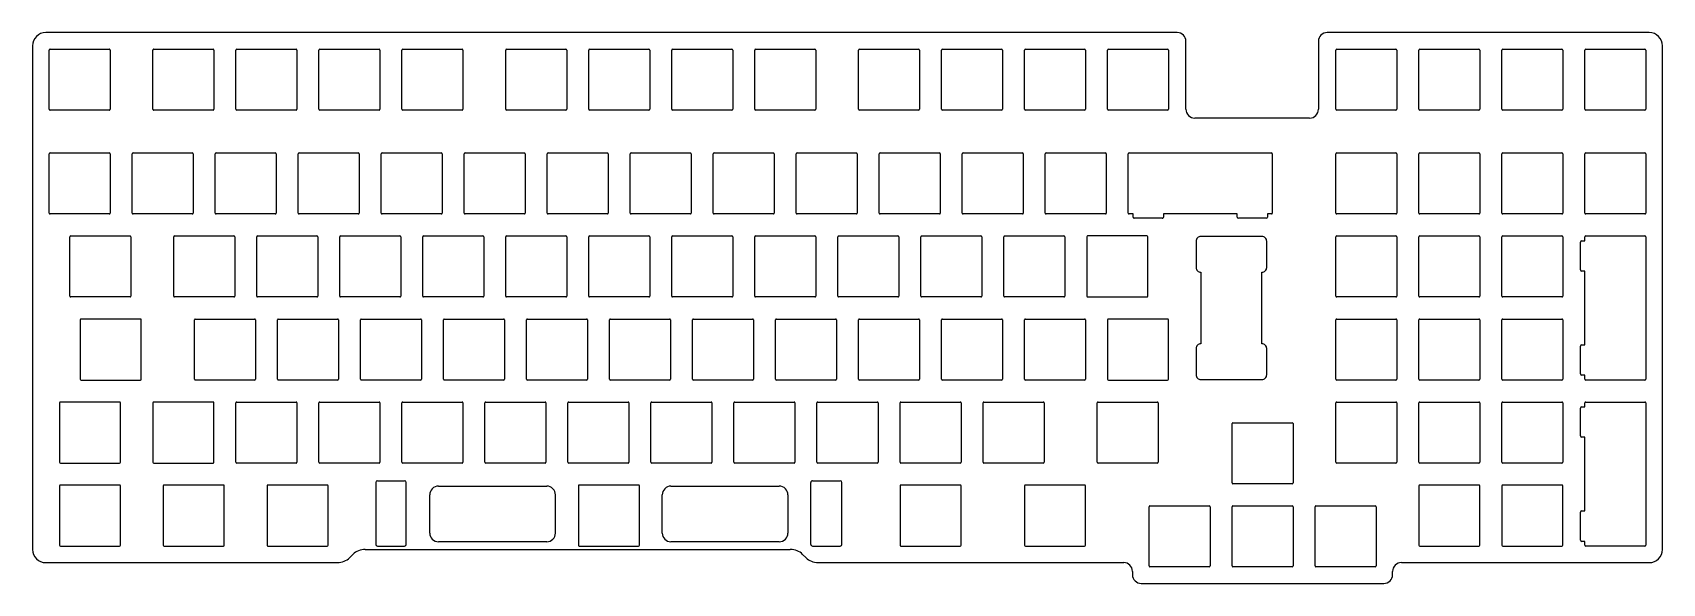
# Model space of a CAD drawing. Extents: x 0 to 1061, y 483 to 842.
import ezdxf

# ---------------------------------------------------------------- set-up
doc = ezdxf.new("R2010")
doc.units = 0
doc.layers.get('0').update_dxf_attribs({"linetype": 'CONTINUOUS'})

msp = doc.modelspace()

# ---------------------------------------------------------------- linework, layer by layer
at = {"color": 7}
for points in [[(744.963278, 841.552028), (674.638776, 841.552028), (431.673756, 841.552028), (188.70873, 841.552028), (8.841435, 841.552028)], [(1052.061605, 841.552028), (971.628552, 841.552028), (842.439664, 841.552028)], [(0.3375, 833.048093), (0.3375, 505.327714)], [(11.109151, 791.662278), (11.109151, 830.213448)], [(11.67608, 830.780377), (50.22725, 830.780377)], [(50.794179, 830.213448), (50.794179, 791.662278)], [(78.609128, 791.662278), (78.609128, 830.213448)], [(79.17606, 830.780377), (117.727234, 830.780377)], [(118.294159, 830.213448), (118.294159, 791.662278)], [(132.60912, 791.662278), (132.60912, 830.213448)], [(133.176045, 830.780377), (171.727219, 830.780377)], [(172.294144, 830.213448), (172.294144, 791.662278)], [(186.609105, 791.662278), (186.609105, 830.213448)], [(187.17603, 830.780377), (225.727204, 830.780377)], [(226.294129, 830.213448), (226.294129, 791.662278)], [(240.60909, 791.662278), (240.60909, 830.213448)], [(241.176015, 830.780377), (279.727189, 830.780377)], [(280.294114, 830.213448), (280.294114, 791.662278)], [(308.109071, 791.662278), (308.109071, 830.213448)], [(308.675996, 830.780377), (347.22717, 830.780377)], [(347.794095, 830.213448), (347.794095, 791.662278)], [(362.109056, 791.662278), (362.109056, 830.213448)], [(362.675981, 830.780377), (401.227155, 830.780377)], [(401.79408, 830.213448), (401.79408, 791.662278)], [(416.109041, 791.662278), (416.109041, 830.213448)], [(416.675966, 830.780377), (455.22714, 830.780377)], [(455.794065, 830.213448), (455.794065, 791.662278)], [(470.109026, 791.662278), (470.109026, 830.213448)], [(470.67595, 830.780377), (509.227125, 830.780377)], [(509.794049, 830.213448), (509.794049, 791.662278)], [(537.609007, 791.662278), (537.609007, 830.213448)], [(538.175931, 830.780377), (576.727106, 830.780377)], [(577.294031, 830.213448), (577.294031, 791.662278)], [(591.608992, 791.662278), (591.608992, 830.213448)], [(592.175916, 830.780377), (630.727091, 830.780377)], [(631.294015, 830.213448), (631.294015, 791.662278)], [(645.608976, 791.662278), (645.608976, 830.213448)], [(646.175901, 830.780377), (684.727075, 830.780377)], [(685.294, 830.213448), (685.294, 791.662278)], [(699.608961, 791.662278), (699.608961, 830.213448)], [(700.175886, 830.780377), (738.72706, 830.780377)], [(739.293985, 830.213448), (739.293985, 791.662278)], [(750.632564, 791.662278), (750.632564, 835.882737)], [(836.77034, 835.882737), (836.77034, 791.662278)], [(848.108912, 791.662278), (848.108912, 830.213448)], [(848.675837, 830.780377), (887.227026, 830.780377)], [(887.793951, 830.213448), (887.793951, 791.662278)], [(902.108897, 791.662278), (902.108897, 830.213448)], [(902.675822, 830.780377), (941.227011, 830.780377)], [(941.793936, 830.213448), (941.793936, 791.662278)], [(956.108882, 791.662278), (956.108882, 830.213448)], [(956.675807, 830.780377), (995.226996, 830.780377)], [(995.793921, 830.213448), (995.793921, 791.662278)], [(1010.108867, 791.662278), (1010.108867, 830.213448)], [(1010.675791, 830.780377), (1049.226981, 830.780377)], [(1049.793905, 830.213448), (1049.793905, 791.662278)], [(1060.565552, 505.327714), (1060.565552, 833.048093)], [(50.22725, 791.095349), (11.67608, 791.095349)], [(117.727234, 791.095349), (79.17606, 791.095349)], [(171.727219, 791.095349), (133.176045, 791.095349)], [(225.727204, 791.095349), (187.17603, 791.095349)], [(279.727189, 791.095349), (241.176015, 791.095349)], [(347.22717, 791.095349), (308.675996, 791.095349)], [(401.227155, 791.095349), (362.675981, 791.095349)], [(455.22714, 791.095349), (416.675966, 791.095349)], [(509.227125, 791.095349), (470.67595, 791.095349)], [(576.727106, 791.095349), (538.175931, 791.095349)], [(630.727091, 791.095349), (592.175916, 791.095349)], [(684.727075, 791.095349), (646.175901, 791.095349)], [(738.72706, 791.095349), (700.175886, 791.095349)], [(831.101017, 785.992987), (756.301888, 785.992987)], [(887.227026, 791.095349), (848.675837, 791.095349)], [(941.227011, 791.095349), (902.675822, 791.095349)], [(995.226996, 791.095349), (956.675807, 791.095349)], [(1049.226981, 791.095349), (1010.675791, 791.095349)], [(11.109151, 724.162293), (11.109151, 762.713467)], [(11.67608, 763.280392), (50.22725, 763.280392)], [(50.794179, 762.713467), (50.794179, 724.162293)], [(65.109135, 724.162293), (65.109135, 762.713467)], [(65.676065, 763.280392), (104.227238, 763.280392)], [(104.794163, 762.713467), (104.794163, 724.162293)], [(119.109124, 724.162293), (119.109124, 762.713467)], [(119.676049, 763.280392), (158.227223, 763.280392)], [(158.794148, 762.713467), (158.794148, 724.162293)], [(173.109109, 724.162293), (173.109109, 762.713467)], [(173.676034, 763.280392), (212.227208, 763.280392)], [(212.794133, 762.713467), (212.794133, 724.162293)], [(227.109094, 724.162293), (227.109094, 762.713467)], [(227.676019, 763.280392), (266.227193, 763.280392)], [(266.794118, 762.713467), (266.794118, 724.162293)], [(281.109079, 724.162293), (281.109079, 762.713467)], [(281.676003, 763.280392), (320.227178, 763.280392)], [(320.794102, 762.713467), (320.794102, 724.162293)], [(335.109063, 724.162293), (335.109063, 762.713467)], [(335.675988, 763.280392), (374.227162, 763.280392)], [(374.794087, 762.713467), (374.794087, 724.162293)], [(389.109048, 724.162293), (389.109048, 762.713467)], [(389.675973, 763.280392), (428.227147, 763.280392)], [(428.794072, 762.713467), (428.794072, 724.162293)], [(443.109033, 724.162293), (443.109033, 762.713467)], [(443.675958, 763.280392), (482.227132, 763.280392)], [(482.794057, 762.713467), (482.794057, 724.162293)], [(497.109018, 724.162293), (497.109018, 762.713467)], [(497.675943, 763.280392), (536.227117, 763.280392)], [(536.794042, 762.713467), (536.794042, 724.162293)], [(551.109003, 724.162293), (551.109003, 762.713467)], [(551.675928, 763.280392), (590.227102, 763.280392)], [(590.794027, 762.713467), (590.794027, 724.162293)], [(605.108988, 724.162293), (605.108988, 762.713467)], [(605.675913, 763.280392), (644.227087, 763.280392)], [(644.794012, 762.713467), (644.794012, 724.162293)], [(659.108973, 724.162293), (659.108973, 762.713467)], [(659.675897, 763.280392), (698.227072, 763.280392)], [(698.793996, 762.713467), (698.793996, 724.162293)], [(713.108957, 724.162293), (713.108957, 762.713467)], [(713.675882, 763.280392), (806.227049, 763.280392)], [(806.793974, 762.713467), (806.793974, 724.162293)], [(848.108912, 724.162293), (848.108912, 762.713467)], [(848.675837, 763.280392), (887.227026, 763.280392)], [(887.793951, 762.713467), (887.793951, 724.162293)], [(902.108897, 724.162293), (902.108897, 762.713467)], [(902.675822, 763.280392), (941.227011, 763.280392)], [(941.793936, 762.713467), (941.793936, 724.162293)], [(956.108882, 724.162293), (956.108882, 762.713467)], [(956.675807, 763.280392), (995.226996, 763.280392)], [(995.793921, 762.713467), (995.793921, 724.162293)], [(1010.108867, 724.162293), (1010.108867, 762.713467)], [(1010.675791, 763.280392), (1049.226981, 763.280392)], [(1049.793905, 762.713467), (1049.793905, 724.162293)], [(50.22725, 723.595368), (11.67608, 723.595368)], [(104.227238, 723.595368), (65.676065, 723.595368)], [(158.227223, 723.595368), (119.676049, 723.595368)], [(212.227208, 723.595368), (173.676034, 723.595368)], [(266.227193, 723.595368), (227.676019, 723.595368)], [(320.227178, 723.595368), (281.676003, 723.595368)], [(374.227162, 723.595368), (335.675988, 723.595368)], [(428.227147, 723.595368), (389.675973, 723.595368)], [(482.227132, 723.595368), (443.675958, 723.595368)], [(536.227117, 723.595368), (497.675943, 723.595368)], [(590.227102, 723.595368), (551.675928, 723.595368)], [(644.227087, 723.595368), (605.675913, 723.595368)], [(698.227072, 723.595368), (659.675897, 723.595368)], [(716.190212, 721.611116), (716.190212, 723.595368), (713.675882, 723.595368)], [(783.87023, 721.611116), (783.87023, 723.595368), (736.032731, 723.595368), (736.032731, 721.611116)], [(806.227049, 723.595368), (803.712674, 723.595368), (803.712674, 721.611116)], [(887.227026, 723.595368), (848.675837, 723.595368)], [(941.227011, 723.595368), (902.675822, 723.595368)], [(995.226996, 723.595368), (956.675807, 723.595368)], [(1049.226981, 723.595368), (1010.675791, 723.595368)], [(735.182336, 720.760722), (717.040606, 720.760722)], [(802.862325, 720.760722), (784.72058, 720.760722)], [(24.609147, 670.162308), (24.609147, 708.713482)], [(25.176076, 709.280407), (63.727246, 709.280407)], [(64.294175, 708.713482), (64.294175, 670.162308)], [(92.109132, 670.162308), (92.109132, 708.713482)], [(92.676056, 709.280407), (131.227231, 709.280407)], [(131.794156, 708.713482), (131.794156, 670.162308)], [(146.109117, 670.162308), (146.109117, 708.713482)], [(146.676041, 709.280407), (185.227216, 709.280407)], [(185.79414, 708.713482), (185.79414, 670.162308)], [(200.109101, 670.162308), (200.109101, 708.713482)], [(200.676026, 709.280407), (239.2272, 709.280407)], [(239.794125, 708.713482), (239.794125, 670.162308)], [(254.109086, 670.162308), (254.109086, 708.713482)], [(254.676011, 709.280407), (293.227185, 709.280407)], [(293.79411, 708.713482), (293.79411, 670.162308)], [(308.109071, 670.162308), (308.109071, 708.713482)], [(308.675996, 709.280407), (347.22717, 709.280407)], [(347.794095, 708.713482), (347.794095, 670.162308)], [(362.109056, 670.162308), (362.109056, 708.713482)], [(362.675981, 709.280407), (401.227155, 709.280407)], [(401.79408, 708.713482), (401.79408, 670.162308)], [(416.109041, 670.162308), (416.109041, 708.713482)], [(416.675966, 709.280407), (455.22714, 709.280407)], [(455.794065, 708.713482), (455.794065, 670.162308)], [(470.109026, 670.162308), (470.109026, 708.713482)], [(470.67595, 709.280407), (509.227125, 709.280407)], [(509.794049, 708.713482), (509.794049, 670.162308)], [(524.10901, 670.162308), (524.10901, 708.713482)], [(524.675935, 709.280407), (563.227109, 709.280407)], [(563.794034, 708.713482), (563.794034, 670.162308)], [(578.108995, 670.162308), (578.108995, 708.713482)], [(578.67592, 709.280407), (617.227094, 709.280407)], [(617.794019, 708.713482), (617.794019, 670.162308)], [(632.10898, 670.162308), (632.10898, 708.713482)], [(632.675905, 709.280407), (671.227079, 709.280407)], [(671.794004, 708.713482), (671.794004, 670.162308)], [(686.108965, 708.713482), (686.108965, 670.162308)], [(725.227064, 709.280407), (686.67589, 709.280407)], [(725.793989, 670.162308), (725.793989, 708.713482)], [(757.240813, 705.807968), (757.240813, 688.800103)], [(800.043976, 708.926077), (760.358937, 708.926077)], [(803.1621, 688.800103), (803.1621, 705.807968)], [(848.108912, 670.162308), (848.108912, 708.713482)], [(848.675837, 709.280407), (887.227026, 709.280407)], [(887.793951, 708.713482), (887.793951, 670.162308)], [(902.108897, 670.162308), (902.108897, 708.713482)], [(902.675822, 709.280407), (941.227011, 709.280407)], [(941.793936, 708.713482), (941.793936, 670.162308)], [(956.108882, 670.162308), (956.108882, 708.713482)], [(956.675807, 709.280407), (995.226996, 709.280407)], [(995.793921, 708.713482), (995.793921, 670.162308)], [(1007.274242, 687.207028), (1007.274242, 705.348758)], [(1008.124592, 706.199153), (1010.108867, 706.199153), (1010.108867, 708.713482)], [(1010.675791, 709.280407), (1049.226981, 709.280407)], [(1049.793905, 708.713482), (1049.793905, 616.162323)], [(760.358937, 685.681994), (760.358937, 639.193819)], [(800.043976, 639.193819), (800.043976, 685.681994)], [(1008.124592, 638.519172), (1010.108867, 638.519172), (1010.108867, 686.356641), (1008.124592, 686.356641)], [(63.727246, 669.595383), (25.176076, 669.595383)], [(131.227231, 669.595383), (92.676056, 669.595383)], [(185.227216, 669.595383), (146.676041, 669.595383)], [(239.2272, 669.595383), (200.676026, 669.595383)], [(293.227185, 669.595383), (254.676011, 669.595383)], [(347.22717, 669.595383), (308.675996, 669.595383)], [(401.227155, 669.595383), (362.675981, 669.595383)], [(455.22714, 669.595383), (416.675966, 669.595383)], [(509.227125, 669.595383), (470.67595, 669.595383)], [(563.227109, 669.595383), (524.675935, 669.595383)], [(617.227094, 669.595383), (578.67592, 669.595383)], [(671.227079, 669.595383), (632.675905, 669.595383)], [(686.67589, 669.595383), (725.227064, 669.595383)], [(887.227026, 669.595383), (848.675837, 669.595383)], [(941.227011, 669.595383), (902.675822, 669.595383)], [(995.226996, 669.595383), (956.675807, 669.595383)], [(31.359145, 654.713498), (31.359145, 616.162323)], [(70.477244, 655.280422), (31.926074, 655.280422)], [(71.044173, 616.162323), (71.044173, 654.713498)], [(105.609128, 616.162323), (105.609128, 654.713498)], [(106.176053, 655.280422), (144.727227, 655.280422)], [(145.294152, 654.713498), (145.294152, 616.162323)], [(159.609113, 616.162323), (159.609113, 654.713498)], [(160.176038, 655.280422), (198.727212, 655.280422)], [(199.294137, 654.713498), (199.294137, 616.162323)], [(213.609098, 616.162323), (213.609098, 654.713498)], [(214.176022, 655.280422), (252.727197, 655.280422)], [(253.294121, 654.713498), (253.294121, 616.162323)], [(267.609082, 616.162323), (267.609082, 654.713498)], [(268.176007, 655.280422), (306.727181, 655.280422)], [(307.294106, 654.713498), (307.294106, 616.162323)], [(321.609067, 616.162323), (321.609067, 654.713498)], [(322.175992, 655.280422), (360.727166, 655.280422)], [(361.294091, 654.713498), (361.294091, 616.162323)], [(375.609052, 616.162323), (375.609052, 654.713498)], [(376.175977, 655.280422), (414.727151, 655.280422)], [(415.294076, 654.713498), (415.294076, 616.162323)], [(429.609037, 616.162323), (429.609037, 654.713498)], [(430.175962, 655.280422), (468.727136, 655.280422)], [(469.294061, 654.713498), (469.294061, 616.162323)], [(483.609022, 616.162323), (483.609022, 654.713498)], [(484.175947, 655.280422), (522.727121, 655.280422)], [(523.294046, 654.713498), (523.294046, 616.162323)], [(537.609007, 616.162323), (537.609007, 654.713498)], [(538.175931, 655.280422), (576.727106, 655.280422)], [(577.294031, 654.713498), (577.294031, 616.162323)], [(591.608992, 616.162323), (591.608992, 654.713498)], [(592.175916, 655.280422), (630.727091, 655.280422)], [(631.294015, 654.713498), (631.294015, 616.162323)], [(645.608976, 616.162323), (645.608976, 654.713498)], [(646.175901, 655.280422), (684.727075, 655.280422)], [(685.294, 654.713498), (685.294, 616.162323)], [(699.608961, 654.713498), (699.608961, 616.162323)], [(738.72706, 655.280422), (700.175886, 655.280422)], [(739.293985, 616.162323), (739.293985, 654.713498)], [(848.108912, 616.162323), (848.108912, 654.713498)], [(848.675837, 655.280422), (887.227026, 655.280422)], [(887.793951, 654.713498), (887.793951, 616.162323)], [(902.108897, 616.162323), (902.108897, 654.713498)], [(902.675822, 655.280422), (941.227011, 655.280422)], [(941.793936, 654.713498), (941.793936, 616.162323)], [(956.108882, 616.162323), (956.108882, 654.713498)], [(956.675807, 655.280422), (995.226996, 655.280422)], [(995.793921, 654.713498), (995.793921, 616.162323)], [(1007.274242, 619.527047), (1007.274242, 637.668777)], [(757.240813, 636.07571), (757.240813, 619.067838)], [(803.1621, 619.067838), (803.1621, 636.07571)], [(31.926074, 615.595399), (70.477244, 615.595399)], [(144.727227, 615.595399), (106.176053, 615.595399)], [(198.727212, 615.595399), (160.176038, 615.595399)], [(252.727197, 615.595399), (214.176022, 615.595399)], [(306.727181, 615.595399), (268.176007, 615.595399)], [(360.727166, 615.595399), (322.175992, 615.595399)], [(414.727151, 615.595399), (376.175977, 615.595399)], [(468.727136, 615.595399), (430.175962, 615.595399)], [(522.727121, 615.595399), (484.175947, 615.595399)], [(576.727106, 615.595399), (538.175931, 615.595399)], [(630.727091, 615.595399), (592.175916, 615.595399)], [(684.727075, 615.595399), (646.175901, 615.595399)], [(700.175886, 615.595399), (738.72706, 615.595399)], [(760.358937, 615.949728), (800.043976, 615.949728)], [(887.227026, 615.595399), (848.675837, 615.595399)], [(941.227011, 615.595399), (902.675822, 615.595399)], [(995.226996, 615.595399), (956.675807, 615.595399)], [(1010.108867, 616.162323), (1010.108867, 618.67666), (1008.124592, 618.67666)], [(1049.226981, 615.595399), (1010.675791, 615.595399)], [(17.859149, 600.713513), (17.859149, 562.162339)], [(56.977248, 601.280438), (18.426078, 601.280438)], [(57.544177, 562.162339), (57.544177, 600.713513)], [(78.609128, 600.713513), (78.609128, 562.162339)], [(117.727234, 601.280438), (79.17606, 601.280438)], [(118.294159, 562.162339), (118.294159, 600.713513)], [(132.60912, 562.162339), (132.60912, 600.713513)], [(133.176045, 601.280438), (171.727219, 601.280438)], [(172.294144, 600.713513), (172.294144, 562.162339)], [(186.609105, 562.162339), (186.609105, 600.713513)], [(187.17603, 601.280438), (225.727204, 601.280438)], [(226.294129, 600.713513), (226.294129, 562.162339)], [(240.60909, 562.162339), (240.60909, 600.713513)], [(241.176015, 601.280438), (279.727189, 601.280438)], [(280.294114, 600.713513), (280.294114, 562.162339)], [(294.609075, 562.162339), (294.609075, 600.713513)], [(295.176, 601.280438), (333.727174, 601.280438)], [(334.294099, 600.713513), (334.294099, 562.162339)], [(348.60906, 562.162339), (348.60906, 600.713513)], [(349.175985, 601.280438), (387.727159, 601.280438)], [(388.294084, 600.713513), (388.294084, 562.162339)], [(402.609045, 562.162339), (402.609045, 600.713513)], [(403.175969, 601.280438), (441.727144, 601.280438)], [(442.294068, 600.713513), (442.294068, 562.162339)], [(456.609029, 562.162339), (456.609029, 600.713513)], [(457.175954, 601.280438), (495.727128, 601.280438)], [(496.294053, 600.713513), (496.294053, 562.162339)], [(510.609014, 562.162339), (510.609014, 600.713513)], [(511.175939, 601.280438), (549.727113, 601.280438)], [(550.294038, 600.713513), (550.294038, 562.162339)], [(564.608999, 562.162339), (564.608999, 600.713513)], [(565.175924, 601.280438), (603.727098, 601.280438)], [(604.294023, 600.713513), (604.294023, 562.162339)], [(618.608984, 562.162339), (618.608984, 600.713513)], [(619.175909, 601.280438), (657.727083, 601.280438)], [(658.294008, 600.713513), (658.294008, 562.162339)], [(692.858963, 562.162339), (692.858963, 600.713513)], [(693.425888, 601.280438), (731.977062, 601.280438)], [(732.543987, 600.713513), (732.543987, 562.162339)], [(848.108912, 562.162339), (848.108912, 600.713513)], [(848.675837, 601.280438), (887.227026, 601.280438)], [(887.793951, 600.713513), (887.793951, 562.162339)], [(902.108897, 562.162339), (902.108897, 600.713513)], [(902.675822, 601.280438), (941.227011, 601.280438)], [(941.793936, 600.713513), (941.793936, 562.162339)], [(956.108882, 562.162339), (956.108882, 600.713513)], [(956.675807, 601.280438), (995.226996, 601.280438)], [(995.793921, 600.713513), (995.793921, 562.162339)], [(1007.274242, 579.207059), (1007.274242, 597.348789)], [(1008.124592, 598.199183), (1010.108867, 598.199183), (1010.108867, 600.713513)], [(1010.675791, 601.280438), (1049.226981, 601.280438)], [(1049.793905, 600.713513), (1049.793905, 508.162354)], [(780.608931, 548.662342), (780.608931, 587.213517)], [(781.175856, 587.780441), (819.727045, 587.780441)], [(820.29397, 587.213517), (820.29397, 548.662342)], [(1008.124592, 530.519202), (1010.108867, 530.519202), (1010.108867, 578.356672), (1008.124592, 578.356672)], [(18.426078, 561.595414), (56.977248, 561.595414)], [(79.17606, 561.595414), (117.727234, 561.595414)], [(171.727219, 561.595414), (133.176045, 561.595414)], [(225.727204, 561.595414), (187.17603, 561.595414)], [(279.727189, 561.595414), (241.176015, 561.595414)], [(333.727174, 561.595414), (295.176, 561.595414)], [(387.727159, 561.595414), (349.175985, 561.595414)], [(441.727144, 561.595414), (403.175969, 561.595414)], [(495.727128, 561.595414), (457.175954, 561.595414)], [(549.727113, 561.595414), (511.175939, 561.595414)], [(603.727098, 561.595414), (565.175924, 561.595414)], [(657.727083, 561.595414), (619.175909, 561.595414)], [(731.977062, 561.595414), (693.425888, 561.595414)], [(887.227026, 561.595414), (848.675837, 561.595414)], [(941.227011, 561.595414), (902.675822, 561.595414)], [(995.226996, 561.595414), (956.675807, 561.595414)], [(17.859149, 546.713528), (17.859149, 508.162354)], [(56.977248, 547.280453), (18.426078, 547.280453)], [(57.544177, 508.162354), (57.544177, 546.713528)], [(85.359134, 546.713528), (85.359134, 508.162354)], [(124.477233, 547.280453), (85.926058, 547.280453)], [(125.044157, 508.162354), (125.044157, 546.713528)], [(152.859115, 546.713528), (152.859115, 508.162354)], [(191.977214, 547.280453), (153.426039, 547.280453)], [(192.544138, 508.162354), (192.544138, 546.713528)], [(223.613967, 548.981242), (223.613967, 508.729286)], [(224.747824, 550.115099), (242.32263, 550.115099)], [(243.456487, 508.729286), (243.456487, 548.981242)], [(258.679945, 516.099361), (258.679945, 540.902507)], [(264.349238, 546.571793), (334.807879, 546.571793)], [(340.477172, 516.099361), (340.477172, 540.902507)], [(355.359058, 546.713528), (355.359058, 508.162354)], [(394.477157, 547.280453), (355.925983, 547.280453)], [(395.044082, 508.162354), (395.044082, 546.713528)], [(409.925967, 516.099361), (409.925967, 540.902507)], [(415.595261, 546.571793), (486.053901, 546.571793)], [(491.723195, 540.902507), (491.723195, 516.099361)], [(506.605073, 508.729286), (506.605073, 548.981242)], [(507.738938, 550.115099), (525.675363, 550.115099)], [(526.80922, 508.729286), (526.80922, 548.981242)], [(564.608999, 546.713528), (564.608999, 508.162354)], [(603.727098, 547.280453), (565.175924, 547.280453)], [(604.294023, 508.162354), (604.294023, 546.713528)], [(645.608976, 546.713528), (645.608976, 508.162354)], [(684.727075, 547.280453), (646.175901, 547.280453)], [(685.294, 508.162354), (685.294, 546.713528)], [(819.727045, 548.095417), (781.175856, 548.095417)], [(902.108897, 546.713528), (902.108897, 508.162354)], [(941.227011, 547.280453), (902.675822, 547.280453)], [(941.793936, 508.162354), (941.793936, 546.713528)], [(956.108882, 546.713528), (956.108882, 508.162354)], [(995.226996, 547.280453), (956.675807, 547.280453)], [(995.793921, 508.162354), (995.793921, 546.713528)], [(726.608954, 494.662357), (726.608954, 533.213532)], [(727.175878, 533.780457), (765.72706, 533.780457)], [(766.293985, 533.213532), (766.293985, 494.662357)], [(780.608931, 494.662357), (780.608931, 533.213532)], [(781.175856, 533.780457), (819.727045, 533.780457)], [(820.29397, 533.213532), (820.29397, 494.662357)], [(834.608916, 494.662357), (834.608916, 533.213532)], [(835.175841, 533.780457), (873.72703, 533.780457)], [(874.293955, 533.213532), (874.293955, 494.662357)], [(1007.274242, 511.527078), (1007.274242, 529.668808)], [(334.807879, 510.430076), (264.349238, 510.430076)], [(486.053901, 510.430076), (415.595261, 510.430076)], [(1010.108867, 508.162354), (1010.108867, 510.67669), (1008.124592, 510.67669)], [(18.426078, 507.595429), (56.977248, 507.595429)], [(85.926058, 507.595429), (124.477233, 507.595429)], [(153.426039, 507.595429), (191.977214, 507.595429)], [(206.61907, 500.144773), (208.622746, 502.14845)], [(216.640334, 505.469442), (493.262817, 505.469442)], [(224.747824, 507.595429), (242.32263, 507.595429)], [(355.925983, 507.595429), (394.477157, 507.595429)], [(501.280404, 502.14845), (503.284081, 500.144773)], [(507.738938, 507.595429), (525.675363, 507.595429)], [(565.175924, 507.595429), (603.727098, 507.595429)], [(646.175901, 507.595429), (684.727075, 507.595429)], [(902.675822, 507.595429), (941.227011, 507.595429)], [(956.675807, 507.595429), (995.226996, 507.595429)], [(1049.226981, 507.595429), (1010.675791, 507.595429)], [(8.841435, 496.823774), (148.128798, 496.823774), (198.601482, 496.823774)], [(511.301669, 496.823774), (607.12867, 496.823774), (710.168013, 496.823774)], [(715.837299, 491.154488), (715.837299, 488.993072)], [(765.72706, 494.095433), (727.175878, 494.095433)], [(819.727045, 494.095433), (781.175856, 494.095433)], [(873.72703, 494.095433), (835.175841, 494.095433)], [(885.065602, 488.993072), (885.065602, 491.154488)], [(890.734925, 496.823774), (971.628552, 496.823774), (1052.061605, 496.823774)], [(721.506593, 483.323778), (879.396278, 483.323778)]]:
    msp.add_lwpolyline(points, dxfattribs=at)
for points in [[(2.828245, 839.061283), (1.233448, 837.466486), (0.3375, 835.303477), (0.3375, 833.048093)], [(8.841435, 841.552028), (6.586051, 841.552028), (4.423042, 840.65608), (2.828245, 839.061283)], [(750.632564, 835.882737), (750.632565, 839.013798), (748.09434, 841.552026), (744.963278, 841.552028)], [(838.430848, 839.891543), (837.367643, 838.828344), (836.77034, 837.386332), (836.77034, 835.882737)], [(842.439664, 841.552028), (840.936069, 841.552037), (839.494054, 840.954742), (838.430848, 839.891543)], [(1058.074803, 839.061287), (1056.480003, 840.656085), (1054.316991, 841.552031), (1052.061605, 841.552028)], [(1060.565552, 833.048093), (1060.565552, 835.303479), (1059.669603, 837.46649), (1058.074803, 839.061287)], [(11.2752, 830.614327), (11.168881, 830.508007), (11.109151, 830.363807), (11.109151, 830.213448)], [(11.67608, 830.780377), (11.525721, 830.780377), (11.38152, 830.720647), (11.2752, 830.614327)], [(50.628129, 830.614327), (50.521809, 830.720647), (50.377609, 830.780377), (50.22725, 830.780377)], [(50.794179, 830.213448), (50.794179, 830.363807), (50.734449, 830.508007), (50.628129, 830.614327)], [(78.775179, 830.614328), (78.668858, 830.508008), (78.609128, 830.363807), (78.609128, 830.213448)], [(79.17606, 830.780377), (79.025701, 830.780378), (78.881499, 830.720648), (78.775179, 830.614328)], [(118.294159, 830.213448), (118.294159, 830.526552), (118.040339, 830.780374), (117.727234, 830.780377)], [(133.176045, 830.780377), (132.86294, 830.780374), (132.60912, 830.526552), (132.60912, 830.213448)], [(172.294144, 830.213448), (172.294144, 830.526552), (172.040324, 830.780374), (171.727219, 830.780377)], [(187.17603, 830.780377), (186.862925, 830.780374), (186.609105, 830.526552), (186.609105, 830.213448)], [(226.294129, 830.213448), (226.294129, 830.526552), (226.040309, 830.780374), (225.727204, 830.780377)], [(241.176015, 830.780377), (240.86291, 830.780374), (240.60909, 830.526552), (240.60909, 830.213448)], [(280.294114, 830.213448), (280.294114, 830.526552), (280.040294, 830.780374), (279.727189, 830.780377)], [(308.675996, 830.780377), (308.362891, 830.780374), (308.109071, 830.526552), (308.109071, 830.213448)], [(347.794095, 830.213448), (347.794095, 830.526552), (347.540275, 830.780374), (347.22717, 830.780377)], [(362.675981, 830.780377), (362.362876, 830.780374), (362.109056, 830.526552), (362.109056, 830.213448)], [(401.79408, 830.213448), (401.79408, 830.526552), (401.54026, 830.780374), (401.227155, 830.780377)], [(416.675966, 830.780377), (416.362861, 830.780374), (416.109041, 830.526552), (416.109041, 830.213448)], [(455.794065, 830.213448), (455.794065, 830.526552), (455.540244, 830.780374), (455.22714, 830.780377)], [(470.67595, 830.780377), (470.362846, 830.780374), (470.109026, 830.526552), (470.109026, 830.213448)], [(509.794049, 830.213448), (509.794049, 830.526552), (509.540229, 830.780374), (509.227125, 830.780377)], [(538.175931, 830.780377), (537.862827, 830.780374), (537.609007, 830.526552), (537.609007, 830.213448)], [(577.294031, 830.213448), (577.294031, 830.526552), (577.04021, 830.780374), (576.727106, 830.780377)], [(592.175916, 830.780377), (591.862812, 830.780374), (591.608992, 830.526552), (591.608992, 830.213448)], [(631.294015, 830.213448), (631.294015, 830.526552), (631.040195, 830.780374), (630.727091, 830.780377)], [(646.175901, 830.780377), (645.862797, 830.780374), (645.608976, 830.526552), (645.608976, 830.213448)], [(685.294, 830.213448), (685.294, 830.526552), (685.04018, 830.780374), (684.727075, 830.780377)], [(700.175886, 830.780377), (699.862781, 830.780374), (699.608961, 830.526552), (699.608961, 830.213448)], [(739.293985, 830.213448), (739.293985, 830.526552), (739.040165, 830.780374), (738.72706, 830.780377)], [(848.675837, 830.780377), (848.362732, 830.780374), (848.108912, 830.526552), (848.108912, 830.213448)], [(887.793951, 830.213448), (887.793951, 830.526552), (887.540131, 830.780374), (887.227026, 830.780377)], [(902.675822, 830.780377), (902.362717, 830.780374), (902.108897, 830.526552), (902.108897, 830.213448)], [(941.793936, 830.213448), (941.793936, 830.526552), (941.540116, 830.780374), (941.227011, 830.780377)], [(956.675807, 830.780377), (956.362702, 830.780374), (956.108882, 830.526552), (956.108882, 830.213448)], [(995.793921, 830.213448), (995.793921, 830.526552), (995.5401, 830.780374), (995.226996, 830.780377)], [(1010.675791, 830.780377), (1010.362687, 830.780374), (1010.108867, 830.526552), (1010.108867, 830.213448)], [(1049.793905, 830.213448), (1049.793905, 830.526552), (1049.540085, 830.780374), (1049.226981, 830.780377)], [(11.109151, 791.662278), (11.109151, 791.511919), (11.168881, 791.367718), (11.2752, 791.261398)], [(11.2752, 791.261398), (11.38152, 791.155078), (11.525721, 791.095349), (11.67608, 791.095349)], [(50.22725, 791.095349), (50.377609, 791.095349), (50.521809, 791.155078), (50.628129, 791.261398)], [(50.628129, 791.261398), (50.734449, 791.367718), (50.794179, 791.511919), (50.794179, 791.662278)], [(78.609128, 791.662278), (78.609128, 791.511918), (78.668858, 791.367717), (78.775179, 791.261397)], [(78.775179, 791.261397), (78.881499, 791.155077), (79.025701, 791.095348), (79.17606, 791.095349)], [(117.727234, 791.095349), (118.040339, 791.095351), (118.294159, 791.349173), (118.294159, 791.662278)], [(132.60912, 791.662278), (132.60912, 791.349173), (132.86294, 791.095351), (133.176045, 791.095349)], [(171.727219, 791.095349), (172.040324, 791.095351), (172.294144, 791.349173), (172.294144, 791.662278)], [(186.609105, 791.662278), (186.609105, 791.349173), (186.862925, 791.095351), (187.17603, 791.095349)], [(225.727204, 791.095349), (226.040309, 791.095351), (226.294129, 791.349173), (226.294129, 791.662278)], [(240.60909, 791.662278), (240.60909, 791.349173), (240.86291, 791.095351), (241.176015, 791.095349)], [(279.727189, 791.095349), (280.040294, 791.095351), (280.294114, 791.349173), (280.294114, 791.662278)], [(308.109071, 791.662278), (308.109071, 791.349173), (308.362891, 791.095351), (308.675996, 791.095349)], [(347.22717, 791.095349), (347.540275, 791.095351), (347.794095, 791.349173), (347.794095, 791.662278)], [(362.109056, 791.662278), (362.109056, 791.349173), (362.362876, 791.095351), (362.675981, 791.095349)], [(401.227155, 791.095349), (401.54026, 791.095351), (401.79408, 791.349173), (401.79408, 791.662278)], [(416.109041, 791.662278), (416.109041, 791.349173), (416.362861, 791.095351), (416.675966, 791.095349)], [(455.22714, 791.095349), (455.540244, 791.095351), (455.794065, 791.349173), (455.794065, 791.662278)], [(470.109026, 791.662278), (470.109026, 791.349173), (470.362846, 791.095351), (470.67595, 791.095349)], [(509.227125, 791.095349), (509.540229, 791.095351), (509.794049, 791.349173), (509.794049, 791.662278)], [(537.609007, 791.662278), (537.609007, 791.349173), (537.862827, 791.095351), (538.175931, 791.095349)], [(576.727106, 791.095349), (577.04021, 791.095351), (577.294031, 791.349173), (577.294031, 791.662278)], [(591.608992, 791.662278), (591.608992, 791.349173), (591.862812, 791.095351), (592.175916, 791.095349)], [(630.727091, 791.095349), (631.040195, 791.095351), (631.294015, 791.349173), (631.294015, 791.662278)], [(645.608976, 791.662278), (645.608976, 791.349173), (645.862797, 791.095351), (646.175901, 791.095349)], [(684.727075, 791.095349), (685.04018, 791.095351), (685.294, 791.349173), (685.294, 791.662278)], [(699.608961, 791.662278), (699.608961, 791.349173), (699.862781, 791.095351), (700.175886, 791.095349)], [(738.72706, 791.095349), (739.040165, 791.095351), (739.293985, 791.349173), (739.293985, 791.662278)], [(750.632564, 791.662278), (750.632564, 790.158683), (751.229867, 788.716672), (752.293073, 787.653472)], [(752.293073, 787.653472), (753.356278, 786.590273), (754.798293, 785.992979), (756.301888, 785.992987)], [(831.101017, 785.992987), (832.604612, 785.992979), (834.046627, 786.590273), (835.109832, 787.653472)], [(835.109832, 787.653472), (836.173037, 788.716672), (836.77034, 790.158683), (836.77034, 791.662278)], [(848.108912, 791.662278), (848.108912, 791.349173), (848.362732, 791.095351), (848.675837, 791.095349)], [(887.227026, 791.095349), (887.540131, 791.095351), (887.793951, 791.349173), (887.793951, 791.662278)], [(902.108897, 791.662278), (902.108897, 791.349173), (902.362717, 791.095351), (902.675822, 791.095349)], [(941.227011, 791.095349), (941.540116, 791.095351), (941.793936, 791.349173), (941.793936, 791.662278)], [(956.108882, 791.662278), (956.108882, 791.349173), (956.362702, 791.095351), (956.675807, 791.095349)], [(995.226996, 791.095349), (995.5401, 791.095351), (995.793921, 791.349173), (995.793921, 791.662278)], [(1010.108867, 791.662278), (1010.108867, 791.349173), (1010.362687, 791.095351), (1010.675791, 791.095349)], [(1049.226981, 791.095349), (1049.540085, 791.095351), (1049.793905, 791.349173), (1049.793905, 791.662278)], [(11.67608, 763.280392), (11.362975, 763.280392), (11.109153, 763.026572), (11.109151, 762.713467)], [(50.794179, 762.713467), (50.794177, 763.026572), (50.540354, 763.280392), (50.22725, 763.280392)], [(65.676065, 763.280392), (65.36296, 763.280392), (65.109138, 763.026572), (65.109135, 762.713467)], [(104.794163, 762.713467), (104.794161, 763.02657), (104.540341, 763.28039), (104.227238, 763.280392)], [(119.676049, 763.280392), (119.362946, 763.28039), (119.109127, 763.02657), (119.109124, 762.713467)], [(158.794148, 762.713467), (158.794145, 763.02657), (158.540326, 763.28039), (158.227223, 763.280392)], [(173.676034, 763.280392), (173.362931, 763.28039), (173.109111, 763.02657), (173.109109, 762.713467)], [(212.794133, 762.713467), (212.79413, 763.02657), (212.540311, 763.28039), (212.227208, 763.280392)], [(227.676019, 763.280392), (227.362916, 763.28039), (227.109096, 763.02657), (227.109094, 762.713467)], [(266.794118, 762.713467), (266.794115, 763.02657), (266.540296, 763.28039), (266.227193, 763.280392)], [(281.676003, 763.280392), (281.362901, 763.28039), (281.109081, 763.02657), (281.109079, 762.713467)], [(320.794102, 762.713467), (320.7941, 763.02657), (320.540281, 763.28039), (320.227178, 763.280392)], [(335.675988, 763.280392), (335.362885, 763.28039), (335.109066, 763.02657), (335.109063, 762.713467)], [(374.794087, 762.713467), (374.794085, 763.02657), (374.540265, 763.28039), (374.227162, 763.280392)], [(389.675973, 763.280392), (389.36287, 763.28039), (389.109051, 763.02657), (389.109048, 762.713467)], [(428.794072, 762.713467), (428.79407, 763.02657), (428.54025, 763.28039), (428.227147, 763.280392)], [(443.675958, 763.280392), (443.362855, 763.28039), (443.109036, 763.02657), (443.109033, 762.713467)], [(482.794057, 762.713467), (482.794055, 763.02657), (482.540235, 763.28039), (482.227132, 763.280392)], [(497.675943, 763.280392), (497.36284, 763.28039), (497.109021, 763.02657), (497.109018, 762.713467)], [(536.794042, 762.713467), (536.794039, 763.02657), (536.54022, 763.28039), (536.227117, 763.280392)], [(551.675928, 763.280392), (551.362825, 763.28039), (551.109005, 763.02657), (551.109003, 762.713467)], [(590.794027, 762.713467), (590.794024, 763.02657), (590.540205, 763.28039), (590.227102, 763.280392)], [(605.675913, 763.280392), (605.36281, 763.28039), (605.10899, 763.02657), (605.108988, 762.713467)], [(644.794012, 762.713467), (644.794009, 763.02657), (644.54019, 763.28039), (644.227087, 763.280392)], [(659.675897, 763.280392), (659.362794, 763.28039), (659.108975, 763.02657), (659.108973, 762.713467)], [(698.793996, 762.713467), (698.793994, 763.02657), (698.540175, 763.28039), (698.227072, 763.280392)], [(713.675882, 763.280392), (713.362779, 763.28039), (713.10896, 763.02657), (713.108957, 762.713467)], [(806.793974, 762.713467), (806.793971, 763.02657), (806.540152, 763.28039), (806.227049, 763.280392)], [(848.675837, 763.280392), (848.362734, 763.28039), (848.108915, 763.02657), (848.108912, 762.713467)], [(887.793951, 762.713467), (887.793948, 763.02657), (887.540129, 763.28039), (887.227026, 763.280392)], [(902.675822, 763.280392), (902.362719, 763.28039), (902.108899, 763.02657), (902.108897, 762.713467)], [(941.793936, 762.713467), (941.793933, 763.02657), (941.540114, 763.28039), (941.227011, 763.280392)], [(956.675807, 763.280392), (956.362704, 763.28039), (956.108884, 763.02657), (956.108882, 762.713467)], [(995.793921, 762.713467), (995.793918, 763.02657), (995.540099, 763.28039), (995.226996, 763.280392)], [(1010.675791, 763.280392), (1010.362689, 763.28039), (1010.108869, 763.02657), (1010.108867, 762.713467)], [(1049.793905, 762.713467), (1049.793903, 763.02657), (1049.540084, 763.28039), (1049.226981, 763.280392)], [(11.109151, 724.162293), (11.109153, 723.849188), (11.362975, 723.595368), (11.67608, 723.595368)], [(50.22725, 723.595368), (50.540354, 723.595368), (50.794177, 723.849188), (50.794179, 724.162293)], [(65.109135, 724.162293), (65.109138, 723.849188), (65.36296, 723.595368), (65.676065, 723.595368)], [(104.227238, 723.595368), (104.540341, 723.595371), (104.794161, 723.84919), (104.794163, 724.162293)], [(119.109124, 724.162293), (119.109127, 723.84919), (119.362946, 723.595371), (119.676049, 723.595368)], [(158.227223, 723.595368), (158.540326, 723.595371), (158.794145, 723.84919), (158.794148, 724.162293)], [(173.109109, 724.162293), (173.109111, 723.84919), (173.362931, 723.595371), (173.676034, 723.595368)], [(212.227208, 723.595368), (212.540311, 723.595371), (212.79413, 723.84919), (212.794133, 724.162293)], [(227.109094, 724.162293), (227.109096, 723.84919), (227.362916, 723.595371), (227.676019, 723.595368)], [(266.227193, 723.595368), (266.540296, 723.595371), (266.794115, 723.84919), (266.794118, 724.162293)], [(281.109079, 724.162293), (281.109081, 723.84919), (281.362901, 723.595371), (281.676003, 723.595368)], [(320.227178, 723.595368), (320.540281, 723.595371), (320.7941, 723.84919), (320.794102, 724.162293)], [(335.109063, 724.162293), (335.109066, 723.84919), (335.362885, 723.595371), (335.675988, 723.595368)], [(374.227162, 723.595368), (374.540265, 723.595371), (374.794085, 723.84919), (374.794087, 724.162293)], [(389.109048, 724.162293), (389.109051, 723.84919), (389.36287, 723.595371), (389.675973, 723.595368)], [(428.227147, 723.595368), (428.54025, 723.595371), (428.79407, 723.84919), (428.794072, 724.162293)], [(443.109033, 724.162293), (443.109036, 723.84919), (443.362855, 723.595371), (443.675958, 723.595368)], [(482.227132, 723.595368), (482.540235, 723.595371), (482.794055, 723.84919), (482.794057, 724.162293)], [(497.109018, 724.162293), (497.109021, 723.84919), (497.36284, 723.595371), (497.675943, 723.595368)], [(536.227117, 723.595368), (536.54022, 723.595371), (536.794039, 723.84919), (536.794042, 724.162293)], [(551.109003, 724.162293), (551.109005, 723.84919), (551.362825, 723.595371), (551.675928, 723.595368)], [(590.227102, 723.595368), (590.540205, 723.595371), (590.794024, 723.84919), (590.794027, 724.162293)], [(605.108988, 724.162293), (605.10899, 723.84919), (605.36281, 723.595371), (605.675913, 723.595368)], [(644.227087, 723.595368), (644.54019, 723.595371), (644.794009, 723.84919), (644.794012, 724.162293)], [(659.108973, 724.162293), (659.108975, 723.84919), (659.362794, 723.595371), (659.675897, 723.595368)], [(698.227072, 723.595368), (698.540175, 723.595371), (698.793994, 723.84919), (698.793996, 724.162293)], [(713.108957, 724.162293), (713.10896, 723.84919), (713.362779, 723.595371), (713.675882, 723.595368)], [(716.190212, 721.611116), (716.190211, 721.385577), (716.279806, 721.169276), (716.439286, 721.009796)], [(716.439286, 721.009796), (716.598766, 720.850316), (716.815067, 720.760721), (717.040606, 720.760722)], [(735.182336, 720.760722), (735.407875, 720.760721), (735.624177, 720.850316), (735.783657, 721.009796)], [(735.783657, 721.009796), (735.943137, 721.169276), (736.032731, 721.385577), (736.032731, 721.611116)], [(783.87023, 721.611116), (783.870229, 721.141473), (784.250937, 720.760746), (784.72058, 720.760722)], [(802.862325, 720.760722), (803.331968, 720.760746), (803.712675, 721.141473), (803.712674, 721.611116)], [(806.227049, 723.595368), (806.540152, 723.595371), (806.793971, 723.84919), (806.793974, 724.162293)], [(848.108912, 724.162293), (848.108915, 723.84919), (848.362734, 723.595371), (848.675837, 723.595368)], [(887.227026, 723.595368), (887.540129, 723.595371), (887.793948, 723.84919), (887.793951, 724.162293)], [(902.108897, 724.162293), (902.108899, 723.84919), (902.362719, 723.595371), (902.675822, 723.595368)], [(941.227011, 723.595368), (941.540114, 723.595371), (941.793933, 723.84919), (941.793936, 724.162293)], [(956.108882, 724.162293), (956.108884, 723.84919), (956.362704, 723.595371), (956.675807, 723.595368)], [(995.226996, 723.595368), (995.540099, 723.595371), (995.793918, 723.84919), (995.793921, 724.162293)], [(1010.108867, 724.162293), (1010.108869, 723.84919), (1010.362689, 723.595371), (1010.675791, 723.595368)], [(1049.226981, 723.595368), (1049.540084, 723.595371), (1049.793903, 723.84919), (1049.793905, 724.162293)], [(25.176076, 709.280407), (24.862972, 709.280407), (24.609149, 709.026587), (24.609147, 708.713482)], [(64.294175, 708.713482), (64.294173, 709.026587), (64.040351, 709.280407), (63.727246, 709.280407)], [(92.676056, 709.280407), (92.362954, 709.280405), (92.109134, 709.026585), (92.109132, 708.713482)], [(131.794156, 708.713482), (131.794153, 709.026585), (131.540334, 709.280405), (131.227231, 709.280407)], [(146.676041, 709.280407), (146.362938, 709.280405), (146.109119, 709.026585), (146.109117, 708.713482)], [(185.79414, 708.713482), (185.794138, 709.026585), (185.540318, 709.280405), (185.227216, 709.280407)], [(200.676026, 709.280407), (200.362923, 709.280405), (200.109104, 709.026585), (200.109101, 708.713482)], [(239.794125, 708.713482), (239.794123, 709.026585), (239.540303, 709.280405), (239.2272, 709.280407)], [(254.676011, 709.280407), (254.362908, 709.280405), (254.109089, 709.026585), (254.109086, 708.713482)], [(293.79411, 708.713482), (293.794108, 709.026585), (293.540288, 709.280405), (293.227185, 709.280407)], [(308.675996, 709.280407), (308.362893, 709.280405), (308.109074, 709.026585), (308.109071, 708.713482)], [(347.794095, 708.713482), (347.794092, 709.026585), (347.540273, 709.280405), (347.22717, 709.280407)], [(362.675981, 709.280407), (362.362878, 709.280405), (362.109058, 709.026585), (362.109056, 708.713482)], [(401.79408, 708.713482), (401.794077, 709.026585), (401.540258, 709.280405), (401.227155, 709.280407)], [(416.675966, 709.280407), (416.362863, 709.280405), (416.109043, 709.026585), (416.109041, 708.713482)], [(455.794065, 708.713482), (455.794062, 709.026585), (455.540243, 709.280405), (455.22714, 709.280407)], [(470.67595, 709.280407), (470.362848, 709.280405), (470.109028, 709.026585), (470.109026, 708.713482)], [(509.794049, 708.713482), (509.794047, 709.026585), (509.540228, 709.280405), (509.227125, 709.280407)], [(524.675935, 709.280407), (524.362832, 709.280405), (524.109013, 709.026585), (524.10901, 708.713482)], [(563.794034, 708.713482), (563.794032, 709.026585), (563.540212, 709.280405), (563.227109, 709.280407)], [(578.67592, 709.280407), (578.362817, 709.280405), (578.108998, 709.026585), (578.108995, 708.713482)], [(617.794019, 708.713482), (617.794017, 709.026585), (617.540197, 709.280405), (617.227094, 709.280407)], [(632.675905, 709.280407), (632.362802, 709.280405), (632.108983, 709.026585), (632.10898, 708.713482)], [(671.794004, 708.713482), (671.794002, 709.026585), (671.540182, 709.280405), (671.227079, 709.280407)], [(686.67589, 709.280407), (686.362787, 709.280405), (686.108967, 709.026585), (686.108965, 708.713482)], [(725.793989, 708.713482), (725.793986, 709.026585), (725.540167, 709.280405), (725.227064, 709.280407)], [(758.154091, 708.01281), (757.569329, 707.42805), (757.240813, 706.634945), (757.240813, 705.807968)], [(760.358937, 708.926077), (759.53196, 708.926081), (758.738853, 708.597569), (758.154091, 708.01281)], [(802.248821, 708.01281), (801.664059, 708.597569), (800.870952, 708.926081), (800.043976, 708.926077)], [(803.1621, 705.807968), (803.1621, 706.634945), (802.833583, 707.42805), (802.248821, 708.01281)], [(848.675837, 709.280407), (848.362734, 709.280405), (848.108915, 709.026585), (848.108912, 708.713482)], [(887.793951, 708.713482), (887.793948, 709.026585), (887.540129, 709.280405), (887.227026, 709.280407)], [(902.675822, 709.280407), (902.362719, 709.280405), (902.108899, 709.026585), (902.108897, 708.713482)], [(941.793936, 708.713482), (941.793933, 709.026585), (941.540114, 709.280405), (941.227011, 709.280407)], [(956.675807, 709.280407), (956.362704, 709.280405), (956.108884, 709.026585), (956.108882, 708.713482)], [(995.793921, 708.713482), (995.793918, 709.026585), (995.540099, 709.280405), (995.226996, 709.280407)], [(1008.124592, 706.199153), (1007.654949, 706.199129), (1007.274242, 705.818401), (1007.274242, 705.348758)], [(1010.675791, 709.280407), (1010.362689, 709.280405), (1010.108869, 709.026585), (1010.108867, 708.713482)], [(1049.793905, 708.713482), (1049.793903, 709.026585), (1049.540084, 709.280405), (1049.226981, 709.280407)], [(757.240813, 688.800103), (757.240813, 687.973126), (757.569329, 687.180021), (758.154091, 686.595262)], [(758.154091, 686.595262), (758.738853, 686.010502), (759.53196, 685.68199), (760.358937, 685.681994)], [(800.043976, 685.681994), (800.870952, 685.68199), (801.664059, 686.010502), (802.248821, 686.595262)], [(802.248821, 686.595262), (802.833583, 687.180021), (803.1621, 687.973126), (803.1621, 688.800103)], [(1007.274242, 687.207028), (1007.274246, 686.737389), (1007.654952, 686.356665), (1008.124592, 686.356641)], [(24.609147, 670.162308), (24.609149, 669.849204), (24.862972, 669.595383), (25.176076, 669.595383)], [(63.727246, 669.595383), (64.040351, 669.595383), (64.294173, 669.849204), (64.294175, 670.162308)], [(92.109132, 670.162308), (92.109134, 669.849205), (92.362954, 669.595386), (92.676056, 669.595383)], [(131.227231, 669.595383), (131.540334, 669.595386), (131.794153, 669.849205), (131.794156, 670.162308)], [(146.109117, 670.162308), (146.109119, 669.849205), (146.362938, 669.595386), (146.676041, 669.595383)], [(185.227216, 669.595383), (185.540318, 669.595386), (185.794138, 669.849205), (185.79414, 670.162308)], [(200.109101, 670.162308), (200.109104, 669.849205), (200.362923, 669.595386), (200.676026, 669.595383)], [(239.2272, 669.595383), (239.540303, 669.595386), (239.794123, 669.849205), (239.794125, 670.162308)], [(254.109086, 670.162308), (254.109089, 669.849205), (254.362908, 669.595386), (254.676011, 669.595383)], [(293.227185, 669.595383), (293.540288, 669.595386), (293.794108, 669.849205), (293.79411, 670.162308)], [(308.109071, 670.162308), (308.109074, 669.849205), (308.362893, 669.595386), (308.675996, 669.595383)], [(347.22717, 669.595383), (347.540273, 669.595386), (347.794092, 669.849205), (347.794095, 670.162308)], [(362.109056, 670.162308), (362.109058, 669.849205), (362.362878, 669.595386), (362.675981, 669.595383)], [(401.227155, 669.595383), (401.540258, 669.595386), (401.794077, 669.849205), (401.79408, 670.162308)], [(416.109041, 670.162308), (416.109043, 669.849205), (416.362863, 669.595386), (416.675966, 669.595383)], [(455.22714, 669.595383), (455.540243, 669.595386), (455.794062, 669.849205), (455.794065, 670.162308)], [(470.109026, 670.162308), (470.109028, 669.849205), (470.362848, 669.595386), (470.67595, 669.595383)], [(509.227125, 669.595383), (509.540228, 669.595386), (509.794047, 669.849205), (509.794049, 670.162308)], [(524.10901, 670.162308), (524.109013, 669.849205), (524.362832, 669.595386), (524.675935, 669.595383)], [(563.227109, 669.595383), (563.540212, 669.595386), (563.794032, 669.849205), (563.794034, 670.162308)], [(578.108995, 670.162308), (578.108998, 669.849205), (578.362817, 669.595386), (578.67592, 669.595383)], [(617.227094, 669.595383), (617.540197, 669.595386), (617.794017, 669.849205), (617.794019, 670.162308)], [(632.10898, 670.162308), (632.108983, 669.849205), (632.362802, 669.595386), (632.675905, 669.595383)], [(671.227079, 669.595383), (671.540182, 669.595386), (671.794002, 669.849205), (671.794004, 670.162308)], [(686.108965, 670.162308), (686.108967, 669.849205), (686.362787, 669.595386), (686.67589, 669.595383)], [(725.227064, 669.595383), (725.540167, 669.595386), (725.793986, 669.849205), (725.793989, 670.162308)], [(848.108912, 670.162308), (848.108915, 669.849205), (848.362734, 669.595386), (848.675837, 669.595383)], [(887.227026, 669.595383), (887.540129, 669.595386), (887.793948, 669.849205), (887.793951, 670.162308)], [(902.108897, 670.162308), (902.108899, 669.849205), (902.362719, 669.595386), (902.675822, 669.595383)], [(941.227011, 669.595383), (941.540114, 669.595386), (941.793933, 669.849205), (941.793936, 670.162308)], [(956.108882, 670.162308), (956.108884, 669.849205), (956.362704, 669.595386), (956.675807, 669.595383)], [(995.226996, 669.595383), (995.540099, 669.595386), (995.793918, 669.849205), (995.793921, 670.162308)], [(31.926074, 655.280422), (31.61297, 655.280422), (31.359147, 655.026602), (31.359145, 654.713498)], [(71.044173, 654.713498), (71.044171, 655.026602), (70.790349, 655.280422), (70.477244, 655.280422)], [(106.176053, 655.280422), (105.86295, 655.28042), (105.60913, 655.0266), (105.609128, 654.713498)], [(145.294152, 654.713498), (145.294149, 655.0266), (145.04033, 655.28042), (144.727227, 655.280422)], [(160.176038, 655.280422), (159.862935, 655.28042), (159.609115, 655.0266), (159.609113, 654.713498)], [(199.294137, 654.713498), (199.294134, 655.0266), (199.040315, 655.28042), (198.727212, 655.280422)], [(214.176022, 655.280422), (213.862919, 655.28042), (213.6091, 655.0266), (213.609098, 654.713498)], [(253.294121, 654.713498), (253.294119, 655.0266), (253.0403, 655.28042), (252.727197, 655.280422)], [(268.176007, 655.280422), (267.862904, 655.28042), (267.609085, 655.0266), (267.609082, 654.713498)], [(307.294106, 654.713498), (307.294104, 655.0266), (307.040284, 655.28042), (306.727181, 655.280422)], [(322.175992, 655.280422), (321.862889, 655.28042), (321.60907, 655.0266), (321.609067, 654.713498)], [(361.294091, 654.713498), (361.294089, 655.0266), (361.040269, 655.28042), (360.727166, 655.280422)], [(376.175977, 655.280422), (375.862874, 655.28042), (375.609055, 655.0266), (375.609052, 654.713498)], [(415.294076, 654.713498), (415.294073, 655.0266), (415.040254, 655.28042), (414.727151, 655.280422)], [(430.175962, 655.280422), (429.862859, 655.28042), (429.609039, 655.0266), (429.609037, 654.713498)], [(469.294061, 654.713498), (469.294058, 655.0266), (469.040239, 655.28042), (468.727136, 655.280422)], [(484.175947, 655.280422), (483.862844, 655.28042), (483.609024, 655.0266), (483.609022, 654.713498)], [(523.294046, 654.713498), (523.294043, 655.0266), (523.040224, 655.28042), (522.727121, 655.280422)], [(538.175931, 655.280422), (537.862829, 655.28042), (537.609009, 655.0266), (537.609007, 654.713498)], [(577.294031, 654.713498), (577.294028, 655.0266), (577.040209, 655.28042), (576.727106, 655.280422)], [(592.175916, 655.280422), (591.862813, 655.28042), (591.608994, 655.0266), (591.608992, 654.713498)], [(631.294015, 654.713498), (631.294013, 655.0266), (631.040193, 655.28042), (630.727091, 655.280422)], [(646.175901, 655.280422), (645.862798, 655.28042), (645.608979, 655.0266), (645.608976, 654.713498)], [(685.294, 654.713498), (685.293998, 655.0266), (685.040178, 655.28042), (684.727075, 655.280422)], [(700.175886, 655.280422), (699.862783, 655.28042), (699.608964, 655.0266), (699.608961, 654.713498)], [(739.293985, 654.713498), (739.293983, 655.0266), (739.040163, 655.28042), (738.72706, 655.280422)], [(848.675837, 655.280422), (848.362734, 655.28042), (848.108915, 655.0266), (848.108912, 654.713498)], [(887.793951, 654.713498), (887.793948, 655.0266), (887.540129, 655.28042), (887.227026, 655.280422)], [(902.675822, 655.280422), (902.362719, 655.28042), (902.108899, 655.0266), (902.108897, 654.713498)], [(941.793936, 654.713498), (941.793933, 655.0266), (941.540114, 655.28042), (941.227011, 655.280422)], [(956.675807, 655.280422), (956.362704, 655.28042), (956.108884, 655.0266), (956.108882, 654.713498)], [(995.793921, 654.713498), (995.793918, 655.0266), (995.540099, 655.28042), (995.226996, 655.280422)], [(758.154091, 638.280552), (757.569329, 637.695792), (757.240813, 636.902687), (757.240813, 636.07571)], [(760.358937, 639.193819), (759.53196, 639.193823), (758.738853, 638.865311), (758.154091, 638.280552)], [(802.248821, 638.280552), (801.664059, 638.865311), (800.870952, 639.193823), (800.043976, 639.193819)], [(803.1621, 636.07571), (803.1621, 636.902687), (802.833583, 637.695792), (802.248821, 638.280552)], [(1008.124592, 638.519172), (1007.654949, 638.519148), (1007.274242, 638.13842), (1007.274242, 637.668777)], [(31.359145, 616.162323), (31.359147, 615.849219), (31.61297, 615.595399), (31.926074, 615.595399)], [(70.477244, 615.595399), (70.790349, 615.595399), (71.044171, 615.849219), (71.044173, 616.162323)], [(105.609128, 616.162323), (105.60913, 615.84922), (105.86295, 615.595401), (106.176053, 615.595399)], [(144.727227, 615.595399), (145.04033, 615.595401), (145.294149, 615.84922), (145.294152, 616.162323)], [(159.609113, 616.162323), (159.609115, 615.84922), (159.862935, 615.595401), (160.176038, 615.595399)], [(198.727212, 615.595399), (199.040315, 615.595401), (199.294134, 615.84922), (199.294137, 616.162323)], [(213.609098, 616.162323), (213.6091, 615.84922), (213.862919, 615.595401), (214.176022, 615.595399)], [(252.727197, 615.595399), (253.0403, 615.595401), (253.294119, 615.84922), (253.294121, 616.162323)], [(267.609082, 616.162323), (267.609085, 615.84922), (267.862904, 615.595401), (268.176007, 615.595399)], [(306.727181, 615.595399), (307.040284, 615.595401), (307.294104, 615.84922), (307.294106, 616.162323)], [(321.609067, 616.162323), (321.60907, 615.84922), (321.862889, 615.595401), (322.175992, 615.595399)], [(360.727166, 615.595399), (361.040269, 615.595401), (361.294089, 615.84922), (361.294091, 616.162323)], [(375.609052, 616.162323), (375.609055, 615.84922), (375.862874, 615.595401), (376.175977, 615.595399)], [(414.727151, 615.595399), (415.040254, 615.595401), (415.294073, 615.84922), (415.294076, 616.162323)], [(429.609037, 616.162323), (429.609039, 615.84922), (429.862859, 615.595401), (430.175962, 615.595399)], [(468.727136, 615.595399), (469.040239, 615.595401), (469.294058, 615.84922), (469.294061, 616.162323)], [(483.609022, 616.162323), (483.609024, 615.84922), (483.862844, 615.595401), (484.175947, 615.595399)], [(522.727121, 615.595399), (523.040224, 615.595401), (523.294043, 615.84922), (523.294046, 616.162323)], [(537.609007, 616.162323), (537.609009, 615.84922), (537.862829, 615.595401), (538.175931, 615.595399)], [(576.727106, 615.595399), (577.040209, 615.595401), (577.294028, 615.84922), (577.294031, 616.162323)], [(591.608992, 616.162323), (591.608994, 615.84922), (591.862813, 615.595401), (592.175916, 615.595399)], [(630.727091, 615.595399), (631.040193, 615.595401), (631.294013, 615.84922), (631.294015, 616.162323)], [(645.608976, 616.162323), (645.608979, 615.84922), (645.862798, 615.595401), (646.175901, 615.595399)], [(684.727075, 615.595399), (685.040178, 615.595401), (685.293998, 615.84922), (685.294, 616.162323)], [(699.608961, 616.162323), (699.608964, 615.84922), (699.862783, 615.595401), (700.175886, 615.595399)], [(738.72706, 615.595399), (739.040163, 615.595401), (739.293983, 615.84922), (739.293985, 616.162323)], [(757.240813, 619.067838), (757.240813, 618.240861), (757.569329, 617.447755), (758.154091, 616.862996)], [(758.154091, 616.862996), (758.738853, 616.278237), (759.53196, 615.949724), (760.358937, 615.949728)], [(800.043976, 615.949728), (800.870952, 615.949724), (801.664059, 616.278237), (802.248821, 616.862996)], [(802.248821, 616.862996), (802.833583, 617.447755), (803.1621, 618.240861), (803.1621, 619.067838)], [(848.108912, 616.162323), (848.108915, 615.84922), (848.362734, 615.595401), (848.675837, 615.595399)], [(887.227026, 615.595399), (887.540129, 615.595401), (887.793948, 615.84922), (887.793951, 616.162323)], [(902.108897, 616.162323), (902.108899, 615.84922), (902.362719, 615.595401), (902.675822, 615.595399)], [(941.227011, 615.595399), (941.540114, 615.595401), (941.793933, 615.84922), (941.793936, 616.162323)], [(956.108882, 616.162323), (956.108884, 615.84922), (956.362704, 615.595401), (956.675807, 615.595399)], [(995.226996, 615.595399), (995.540099, 615.595401), (995.793918, 615.84922), (995.793921, 616.162323)], [(1007.274242, 619.527047), (1007.274246, 619.057408), (1007.654952, 618.676684), (1008.124592, 618.67666)], [(1010.108867, 616.162323), (1010.108869, 615.84922), (1010.362689, 615.595401), (1010.675791, 615.595399)], [(1049.226981, 615.595399), (1049.540084, 615.595401), (1049.793903, 615.84922), (1049.793905, 616.162323)], [(18.426078, 601.280438), (18.112973, 601.280438), (17.859151, 601.026617), (17.859149, 600.713513)], [(57.544177, 600.713513), (57.544175, 601.026617), (57.290352, 601.280438), (56.977248, 601.280438)], [(79.17606, 601.280438), (78.862954, 601.280439), (78.60913, 601.026619), (78.609128, 600.713513)], [(118.294159, 600.713513), (118.294157, 601.026616), (118.040337, 601.280435), (117.727234, 601.280438)], [(133.176045, 601.280438), (132.862942, 601.280435), (132.609123, 601.026616), (132.60912, 600.713513)], [(172.294144, 600.713513), (172.294142, 601.026616), (172.040322, 601.280435), (171.727219, 601.280438)], [(187.17603, 601.280438), (186.862927, 601.280435), (186.609108, 601.026616), (186.609105, 600.713513)], [(226.294129, 600.713513), (226.294127, 601.026616), (226.040307, 601.280435), (225.727204, 601.280438)], [(241.176015, 601.280438), (240.862912, 601.280435), (240.609092, 601.026616), (240.60909, 600.713513)], [(280.294114, 600.713513), (280.294111, 601.026616), (280.040292, 601.280435), (279.727189, 601.280438)], [(295.176, 601.280438), (294.862897, 601.280435), (294.609077, 601.026616), (294.609075, 600.713513)], [(334.294099, 600.713513), (334.294096, 601.026616), (334.040277, 601.280435), (333.727174, 601.280438)], [(349.175985, 601.280438), (348.862882, 601.280435), (348.609062, 601.026616), (348.60906, 600.713513)], [(388.294084, 600.713513), (388.294081, 601.026616), (388.040262, 601.280435), (387.727159, 601.280438)], [(403.175969, 601.280438), (402.862866, 601.280435), (402.609047, 601.026616), (402.609045, 600.713513)], [(442.294068, 600.713513), (442.294066, 601.026616), (442.040246, 601.280435), (441.727144, 601.280438)], [(457.175954, 601.280438), (456.862851, 601.280435), (456.609032, 601.026616), (456.609029, 600.713513)], [(496.294053, 600.713513), (496.294051, 601.026616), (496.040231, 601.280435), (495.727128, 601.280438)], [(511.175939, 601.280438), (510.862836, 601.280435), (510.609017, 601.026616), (510.609014, 600.713513)], [(550.294038, 600.713513), (550.294036, 601.026616), (550.040216, 601.280435), (549.727113, 601.280438)], [(565.175924, 601.280438), (564.862821, 601.280435), (564.609002, 601.026616), (564.608999, 600.713513)], [(604.294023, 600.713513), (604.29402, 601.026616), (604.040201, 601.280435), (603.727098, 601.280438)], [(619.175909, 601.280438), (618.862806, 601.280435), (618.608986, 601.026616), (618.608984, 600.713513)], [(658.294008, 600.713513), (658.294005, 601.026616), (658.040186, 601.280435), (657.727083, 601.280438)], [(693.425888, 601.280438), (693.112785, 601.280435), (692.858966, 601.026616), (692.858963, 600.713513)], [(732.543987, 600.713513), (732.543984, 601.026616), (732.290165, 601.280435), (731.977062, 601.280438)], [(848.675837, 601.280438), (848.362734, 601.280435), (848.108915, 601.026616), (848.108912, 600.713513)], [(887.793951, 600.713513), (887.793948, 601.026616), (887.540129, 601.280435), (887.227026, 601.280438)], [(902.675822, 601.280438), (902.362719, 601.280435), (902.108899, 601.026616), (902.108897, 600.713513)], [(941.793936, 600.713513), (941.793933, 601.026616), (941.540114, 601.280435), (941.227011, 601.280438)], [(956.675807, 601.280438), (956.362704, 601.280435), (956.108884, 601.026616), (956.108882, 600.713513)], [(995.793921, 600.713513), (995.793918, 601.026616), (995.540099, 601.280435), (995.226996, 601.280438)], [(1008.124592, 598.199183), (1007.654949, 598.199159), (1007.274242, 597.818432), (1007.274242, 597.348789)], [(1010.675791, 601.280438), (1010.362689, 601.280435), (1010.108869, 601.026616), (1010.108867, 600.713513)], [(1049.793905, 600.713513), (1049.793903, 601.026616), (1049.540084, 601.280435), (1049.226981, 601.280438)], [(781.175856, 587.780441), (780.862753, 587.780439), (780.608933, 587.526619), (780.608931, 587.213517)], [(820.29397, 587.213517), (820.293967, 587.526619), (820.040148, 587.780439), (819.727045, 587.780441)], [(1007.274242, 579.207059), (1007.274246, 578.737419), (1007.654952, 578.356696), (1008.124592, 578.356672)], [(17.859149, 562.162339), (17.859151, 561.849234), (18.112973, 561.595414), (18.426078, 561.595414)], [(56.977248, 561.595414), (57.290352, 561.595414), (57.544175, 561.849234), (57.544177, 562.162339)], [(78.609128, 562.162339), (78.60913, 561.849233), (78.862954, 561.595412), (79.17606, 561.595414)], [(117.727234, 561.595414), (118.040337, 561.595416), (118.294157, 561.849236), (118.294159, 562.162339)], [(132.60912, 562.162339), (132.609123, 561.849236), (132.862942, 561.595416), (133.176045, 561.595414)], [(171.727219, 561.595414), (172.040322, 561.595416), (172.294142, 561.849236), (172.294144, 562.162339)], [(186.609105, 562.162339), (186.609108, 561.849236), (186.862927, 561.595416), (187.17603, 561.595414)], [(225.727204, 561.595414), (226.040307, 561.595416), (226.294127, 561.849236), (226.294129, 562.162339)], [(240.60909, 562.162339), (240.609092, 561.849236), (240.862912, 561.595416), (241.176015, 561.595414)], [(279.727189, 561.595414), (280.040292, 561.595416), (280.294111, 561.849236), (280.294114, 562.162339)], [(294.609075, 562.162339), (294.609077, 561.849236), (294.862897, 561.595416), (295.176, 561.595414)], [(333.727174, 561.595414), (334.040277, 561.595416), (334.294096, 561.849236), (334.294099, 562.162339)], [(348.60906, 562.162339), (348.609062, 561.849236), (348.862882, 561.595416), (349.175985, 561.595414)], [(387.727159, 561.595414), (388.040262, 561.595416), (388.294081, 561.849236), (388.294084, 562.162339)], [(402.609045, 562.162339), (402.609047, 561.849236), (402.862866, 561.595416), (403.175969, 561.595414)], [(441.727144, 561.595414), (442.040246, 561.595416), (442.294066, 561.849236), (442.294068, 562.162339)], [(456.609029, 562.162339), (456.609032, 561.849236), (456.862851, 561.595416), (457.175954, 561.595414)], [(495.727128, 561.595414), (496.040231, 561.595416), (496.294051, 561.849236), (496.294053, 562.162339)], [(510.609014, 562.162339), (510.609017, 561.849236), (510.862836, 561.595416), (511.175939, 561.595414)], [(549.727113, 561.595414), (550.040216, 561.595416), (550.294036, 561.849236), (550.294038, 562.162339)], [(564.608999, 562.162339), (564.609002, 561.849236), (564.862821, 561.595416), (565.175924, 561.595414)], [(603.727098, 561.595414), (604.040201, 561.595416), (604.29402, 561.849236), (604.294023, 562.162339)], [(618.608984, 562.162339), (618.608986, 561.849236), (618.862806, 561.595416), (619.175909, 561.595414)], [(657.727083, 561.595414), (658.040186, 561.595416), (658.294005, 561.849236), (658.294008, 562.162339)], [(692.858963, 562.162339), (692.858966, 561.849236), (693.112785, 561.595416), (693.425888, 561.595414)], [(731.977062, 561.595414), (732.290165, 561.595416), (732.543984, 561.849236), (732.543987, 562.162339)], [(848.108912, 562.162339), (848.108915, 561.849236), (848.362734, 561.595416), (848.675837, 561.595414)], [(887.227026, 561.595414), (887.540129, 561.595416), (887.793948, 561.849236), (887.793951, 562.162339)], [(902.108897, 562.162339), (902.108899, 561.849236), (902.362719, 561.595416), (902.675822, 561.595414)], [(941.227011, 561.595414), (941.540114, 561.595416), (941.793933, 561.849236), (941.793936, 562.162339)], [(956.108882, 562.162339), (956.108884, 561.849236), (956.362704, 561.595416), (956.675807, 561.595414)], [(995.226996, 561.595414), (995.540099, 561.595416), (995.793918, 561.849236), (995.793921, 562.162339)], [(18.426078, 547.280453), (18.112973, 547.280453), (17.859151, 547.026633), (17.859149, 546.713528)], [(57.544177, 546.713528), (57.544175, 547.026633), (57.290352, 547.280453), (56.977248, 547.280453)], [(85.926058, 547.280453), (85.612955, 547.28045), (85.359136, 547.026631), (85.359134, 546.713528)], [(125.044157, 546.713528), (125.044155, 547.026631), (124.790335, 547.28045), (124.477233, 547.280453)], [(153.426039, 547.280453), (153.112937, 547.28045), (152.859117, 547.026631), (152.859115, 546.713528)], [(192.544138, 546.713528), (192.544136, 547.026631), (192.290317, 547.28045), (191.977214, 547.280453)], [(224.747824, 550.115099), (224.121613, 550.115099), (223.613968, 549.607454), (223.613967, 548.981242)], [(243.456487, 548.981242), (243.456486, 549.607454), (242.948841, 550.115099), (242.32263, 550.115099)], [(260.340444, 544.911299), (259.277245, 543.848102), (258.679946, 542.406096), (258.679945, 540.902507)], [(264.349238, 546.571793), (262.845649, 546.571794), (261.403643, 545.974496), (260.340444, 544.911299)], [(338.816673, 544.911299), (337.753474, 545.974496), (336.311468, 546.571794), (334.807879, 546.571793)], [(340.477172, 540.902507), (340.477171, 542.406096), (339.879872, 543.848102), (338.816673, 544.911299)], [(355.925983, 547.280453), (355.61288, 547.28045), (355.35906, 547.026631), (355.359058, 546.713528)], [(395.044082, 546.713528), (395.044079, 547.026631), (394.79026, 547.28045), (394.477157, 547.280453)], [(411.586467, 544.911299), (410.523268, 543.848102), (409.925968, 542.406096), (409.925967, 540.902507)], [(415.595261, 546.571793), (414.091672, 546.571794), (412.649665, 545.974496), (411.586467, 544.911299)], [(490.062695, 544.911299), (488.999497, 545.974496), (487.55749, 546.571794), (486.053901, 546.571793)], [(491.723195, 540.902507), (491.723194, 542.406096), (491.125894, 543.848102), (490.062695, 544.911299)], [(506.937175, 549.783003), (506.724534, 549.570363), (506.605073, 549.281961), (506.605073, 548.981242)], [(507.738938, 550.115099), (507.438219, 550.115101), (507.149816, 549.995642), (506.937175, 549.783003)], [(526.80922, 548.981242), (526.809219, 549.607454), (526.301574, 550.115099), (525.675363, 550.115099)], [(565.175924, 547.280453), (564.862821, 547.28045), (564.609002, 547.026631), (564.608999, 546.713528)], [(604.294023, 546.713528), (604.29402, 547.026631), (604.040201, 547.28045), (603.727098, 547.280453)], [(646.175901, 547.280453), (645.862798, 547.28045), (645.608979, 547.026631), (645.608976, 546.713528)], [(685.294, 546.713528), (685.293998, 547.026631), (685.040178, 547.28045), (684.727075, 547.280453)], [(780.608931, 548.662342), (780.608933, 548.349239), (780.862753, 548.09542), (781.175856, 548.095417)], [(819.727045, 548.095417), (820.040148, 548.09542), (820.293967, 548.349239), (820.29397, 548.662342)], [(902.675822, 547.280453), (902.362719, 547.28045), (902.108899, 547.026631), (902.108897, 546.713528)], [(941.793936, 546.713528), (941.793933, 547.026631), (941.540114, 547.28045), (941.227011, 547.280453)], [(956.675807, 547.280453), (956.362704, 547.28045), (956.108884, 547.026631), (956.108882, 546.713528)], [(995.793921, 546.713528), (995.793918, 547.026631), (995.540099, 547.28045), (995.226996, 547.280453)], [(727.175878, 533.780457), (726.862776, 533.780454), (726.608956, 533.526635), (726.608954, 533.213532)], [(766.293985, 533.213532), (766.293983, 533.526635), (766.040163, 533.780454), (765.72706, 533.780457)], [(781.175856, 533.780457), (780.862753, 533.780454), (780.608933, 533.526635), (780.608931, 533.213532)], [(820.29397, 533.213532), (820.293967, 533.526635), (820.040148, 533.780454), (819.727045, 533.780457)], [(835.175841, 533.780457), (834.862738, 533.780454), (834.608918, 533.526635), (834.608916, 533.213532)], [(874.293955, 533.213532), (874.293952, 533.526635), (874.040133, 533.780454), (873.72703, 533.780457)], [(1008.124592, 530.519202), (1007.654949, 530.519178), (1007.274242, 530.13845), (1007.274242, 529.668808)], [(258.679945, 516.099361), (258.679946, 514.595772), (259.277245, 513.153767), (260.340444, 512.090569)], [(260.340444, 512.090569), (261.403643, 511.027372), (262.845649, 510.430075), (264.349238, 510.430076)], [(334.807879, 510.430076), (336.311468, 510.430075), (337.753474, 511.027372), (338.816673, 512.090569)], [(338.816673, 512.090569), (339.879872, 513.153767), (340.477171, 514.595772), (340.477172, 516.099361)], [(409.925967, 516.099361), (409.925968, 514.595772), (410.523268, 513.153767), (411.586467, 512.090569)], [(411.586467, 512.090569), (412.649665, 511.027372), (414.091672, 510.430075), (415.595261, 510.430076)], [(486.053901, 510.430076), (487.55749, 510.430075), (488.999497, 511.027372), (490.062695, 512.090569)], [(490.062695, 512.090569), (491.125894, 513.153767), (491.723194, 514.595772), (491.723195, 516.099361)], [(1007.274242, 511.527078), (1007.274246, 511.057438), (1007.654952, 510.676715), (1008.124592, 510.67669)], [(0.3375, 505.327714), (0.337499, 503.07233), (1.233446, 500.909319), (2.828243, 499.314521)], [(2.828243, 499.314521), (4.42304, 497.719723), (6.58605, 496.823774), (8.841435, 496.823774)], [(17.859149, 508.162354), (17.859151, 507.849249), (18.112973, 507.595429), (18.426078, 507.595429)], [(56.977248, 507.595429), (57.290352, 507.595429), (57.544175, 507.849249), (57.544177, 508.162354)], [(85.359134, 508.162354), (85.359136, 507.849251), (85.612955, 507.595431), (85.926058, 507.595429)], [(124.477233, 507.595429), (124.790335, 507.595431), (125.044155, 507.849251), (125.044157, 508.162354)], [(152.859115, 508.162354), (152.859117, 507.849251), (153.112937, 507.595431), (153.426039, 507.595429)], [(191.977214, 507.595429), (192.290317, 507.595431), (192.544136, 507.849251), (192.544138, 508.162354)], [(198.601482, 496.823774), (201.608661, 496.823776), (204.492674, 498.018375), (206.61907, 500.144773)], [(216.640334, 505.469442), (213.633156, 505.469443), (210.749143, 504.274846), (208.622746, 502.14845)], [(223.613967, 508.729286), (223.613968, 508.103074), (224.121613, 507.595429), (224.747824, 507.595429)], [(242.32263, 507.595429), (242.948841, 507.595429), (243.456486, 508.103074), (243.456487, 508.729286)], [(355.359058, 508.162354), (355.35906, 507.849251), (355.61288, 507.595431), (355.925983, 507.595429)], [(394.477157, 507.595429), (394.79026, 507.595431), (395.044079, 507.849251), (395.044082, 508.162354)], [(501.280404, 502.14845), (499.154008, 504.274846), (496.269995, 505.469443), (493.262817, 505.469442)], [(503.284081, 500.144773), (505.410477, 498.018375), (508.294489, 496.823776), (511.301669, 496.823774)], [(506.605073, 508.729286), (506.605073, 508.428567), (506.724534, 508.140165), (506.937175, 507.927526)], [(506.937175, 507.927526), (507.149816, 507.714886), (507.438219, 507.595427), (507.738938, 507.595429)], [(525.675363, 507.595429), (526.301574, 507.595429), (526.809219, 508.103074), (526.80922, 508.729286)], [(564.608999, 508.162354), (564.609002, 507.849251), (564.862821, 507.595431), (565.175924, 507.595429)], [(603.727098, 507.595429), (604.040201, 507.595431), (604.29402, 507.849251), (604.294023, 508.162354)], [(645.608976, 508.162354), (645.608979, 507.849251), (645.862798, 507.595431), (646.175901, 507.595429)], [(684.727075, 507.595429), (685.040178, 507.595431), (685.293998, 507.849251), (685.294, 508.162354)], [(902.108897, 508.162354), (902.108899, 507.849251), (902.362719, 507.595431), (902.675822, 507.595429)], [(941.227011, 507.595429), (941.540114, 507.595431), (941.793933, 507.849251), (941.793936, 508.162354)], [(956.108882, 508.162354), (956.108884, 507.849251), (956.362704, 507.595431), (956.675807, 507.595429)], [(995.226996, 507.595429), (995.540099, 507.595431), (995.793918, 507.849251), (995.793921, 508.162354)], [(1010.108867, 508.162354), (1010.108869, 507.849251), (1010.362689, 507.595431), (1010.675791, 507.595429)], [(1049.226981, 507.595429), (1049.540084, 507.595431), (1049.793903, 507.849251), (1049.793905, 508.162354)], [(1052.061605, 496.823774), (1054.316992, 496.823771), (1056.480005, 497.719718), (1058.074805, 499.314517)], [(1058.074805, 499.314517), (1059.669605, 500.909315), (1060.565554, 503.072328), (1060.565552, 505.327714)], [(715.837299, 491.154488), (715.837297, 494.285548), (713.299073, 496.823772), (710.168013, 496.823774)], [(715.837299, 488.993072), (715.837298, 487.489481), (716.434597, 486.047474), (717.497796, 484.984275)], [(726.608954, 494.662357), (726.608956, 494.349255), (726.862776, 494.095435), (727.175878, 494.095433)], [(765.72706, 494.095433), (766.040163, 494.095435), (766.293983, 494.349255), (766.293985, 494.662357)], [(780.608931, 494.662357), (780.608933, 494.349255), (780.862753, 494.095435), (781.175856, 494.095433)], [(819.727045, 494.095433), (820.040148, 494.095435), (820.293967, 494.349255), (820.29397, 494.662357)], [(834.608916, 494.662357), (834.608918, 494.349255), (834.862738, 494.095435), (835.175841, 494.095433)], [(873.72703, 494.095433), (874.040133, 494.095435), (874.293952, 494.349255), (874.293955, 494.662357)], [(883.405095, 484.984264), (884.4683, 486.047464), (885.065603, 487.489476), (885.065602, 488.993072)], [(886.726111, 495.163291), (885.662906, 494.100093), (885.065603, 492.658083), (885.065602, 491.154488)], [(890.734925, 496.823774), (889.231331, 496.823783), (887.789317, 496.226489), (886.726111, 495.163291)], [(717.497796, 484.984275), (718.560995, 483.921076), (720.003002, 483.323777), (721.506593, 483.323778)], [(879.396278, 483.323778), (880.899874, 483.323769), (882.341889, 483.921064), (883.405095, 484.984264)]]:
    msp.add_open_spline(points, degree=3, dxfattribs=at)

doc.saveas('drawing.dxf')
